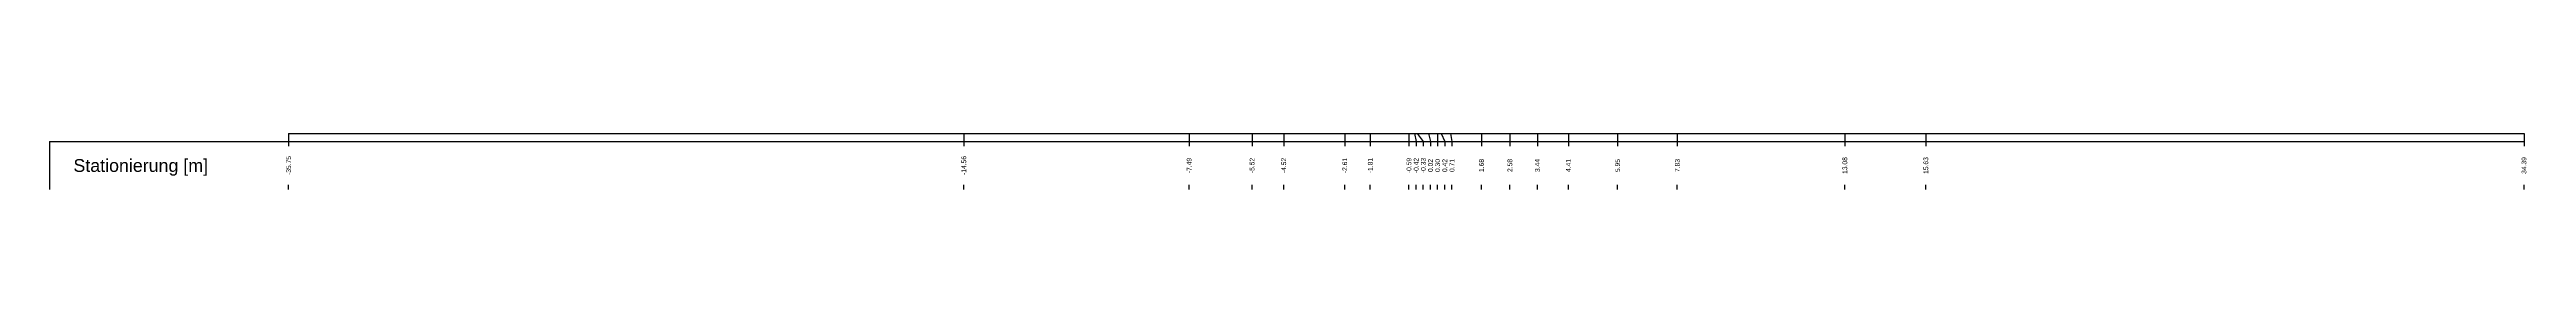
# Model space of a CAD drawing. Header units: millimetres. Extents: x -8 to 79, y -83 to 317.
# Drawn here: x -7.5 to 70.2, y -18.8 to -17 of the extents above; entities that cross this region are included whole.
import ezdxf
from ezdxf.enums import TextEntityAlignment as Align

# ---------------------------------------------------------------- set-up
doc = ezdxf.new("R2010")
doc.units = ezdxf.units.MM
doc.styles.get("Standard").update_dxf_attribs({"font": 'arial.ttf'})

msp = doc.modelspace()

# ---------------------------------------------------------------- linework, layer by layer
at = {"layer": 'band'}
for p, q in [((0, -17.25), (0, -17.4)), ((21.186, -17.25), (21.186, -17.4)), ((28.255, -17.25), (28.255, -17.4)), ((30.23, -17.25), (30.23, -17.4)), ((31.223, -17.25), (31.223, -17.4)), ((33.137, -17.25), (33.137, -17.4)), ((33.939, -17.25), (33.939, -17.4)), ((35.153, -17.25), (35.153, -17.4)), ((35.378, -17.25), (35.378, -17.4)), ((35.603, -17.25), (35.603, -17.4)), ((35.828, -17.25), (35.828, -17.4)), ((36.053, -17.25), (36.053, -17.4)), ((36.278, -17.25), (36.278, -17.4)), ((36.503, -17.25), (36.503, -17.4)), ((37.428, -17.25), (37.428, -17.4)), ((38.32, -17.25), (38.32, -17.4)), ((39.183, -17.25), (39.183, -17.4)), ((40.155, -17.25), (40.155, -17.4)), ((41.699, -17.25), (41.699, -17.4)), ((43.573, -17.25), (43.573, -17.4)), ((48.829, -17.25), (48.829, -17.4)), ((51.37, -17.25), (51.37, -17.4)), ((70.138, -17.25), (70.138, -17.4)), ((0, -18.75), (0, -18.6)), ((21.186, -18.75), (21.186, -18.6)), ((28.255, -18.75), (28.255, -18.6)), ((30.23, -18.75), (30.23, -18.6)), ((31.223, -18.75), (31.223, -18.6)), ((33.137, -18.75), (33.137, -18.6)), ((33.939, -18.75), (33.939, -18.6)), ((35.153, -18.75), (35.153, -18.6)), ((35.378, -18.75), (35.378, -18.6)), ((35.603, -18.75), (35.603, -18.6)), ((35.828, -18.75), (35.828, -18.6)), ((36.053, -18.75), (36.053, -18.6)), ((36.278, -18.75), (36.278, -18.6)), ((36.503, -18.75), (36.503, -18.6)), ((37.428, -18.75), (37.428, -18.6)), ((38.32, -18.75), (38.32, -18.6)), ((39.183, -18.75), (39.183, -18.6)), ((40.155, -18.75), (40.155, -18.6)), ((41.699, -18.75), (41.699, -18.6)), ((43.573, -18.75), (43.573, -18.6)), ((48.829, -18.75), (48.829, -18.6)), ((51.37, -18.75), (51.37, -18.6)), ((70.138, -18.75), (70.138, -18.6))]:
    msp.add_line(p, q, dxfattribs=at)
at = {"layer": 'frame'}
for p, q in [((0, -17), (70.138, -17)), ((-7.5, -17.25), (70.138, -17.25)), ((-7.5, -17.25), (-7.5, -18.75))]:
    msp.add_line(p, q, dxfattribs=at)
at = {"layer": 'marker', "color": 253}
for p, q in [((0, -17), (0, -17.25)), ((21.186, -17), (21.186, -17.25)), ((28.255, -17), (28.255, -17.25)), ((30.23, -17), (30.23, -17.25)), ((31.223, -17), (31.223, -17.25)), ((33.137, -17), (33.137, -17.25)), ((33.939, -17), (33.939, -17.25)), ((35.153, -17), (35.153, -17.25)), ((35.323, -17), (35.378, -17.25)), ((35.413, -17), (35.603, -17.25)), ((35.764, -17), (35.828, -17.25)), ((36.045, -17), (36.053, -17.25)), ((36.165, -17), (36.278, -17.25)), ((36.456, -17), (36.503, -17.25)), ((37.428, -17), (37.428, -17.25)), ((38.32, -17), (38.32, -17.25)), ((39.183, -17), (39.183, -17.25)), ((40.155, -17), (40.155, -17.25)), ((41.699, -17), (41.699, -17.25)), ((43.573, -17), (43.573, -17.25)), ((48.829, -17), (48.829, -17.25)), ((51.37, -17), (51.37, -17.25)), ((70.138, -17), (70.138, -17.25))]:
    msp.add_line(p, q, dxfattribs=at)

# ---------------------------------------------------------------- texts
msp.add_text('Stationierung [m]', height=0.4).set_placement((-6.75, -18), align=Align.MIDDLE_LEFT)
for s, p in [('-35.75', (0, -18)), ('-14.56', (21.186, -18)), ('-7.49', (28.255, -18)), ('-5.52', (30.23, -18)), ('-4.52', (31.223, -18)), ('-2.61', (33.137, -18)), ('-1.81', (33.939, -18)), ('-0.59', (35.153, -18)), ('-0.42', (35.378, -18)), ('-0.33', (35.603, -18)), ('0.02', (35.828, -18)), ('0.30', (36.053, -18)), ('0.42', (36.278, -18)), ('0.71', (36.503, -18)), ('1.68', (37.428, -18)), ('2.58', (38.32, -18)), ('3.44', (39.183, -18)), ('4.41', (40.155, -18)), ('5.95', (41.699, -18)), ('7.83', (43.573, -18)), ('13.08', (48.829, -18)), ('15.63', (51.37, -18)), ('34.39', (70.138, -18))]:
    msp.add_text(s, height=0.15, rotation=90).set_placement(p, align=Align.MIDDLE)

doc.saveas('drawing.dxf')
